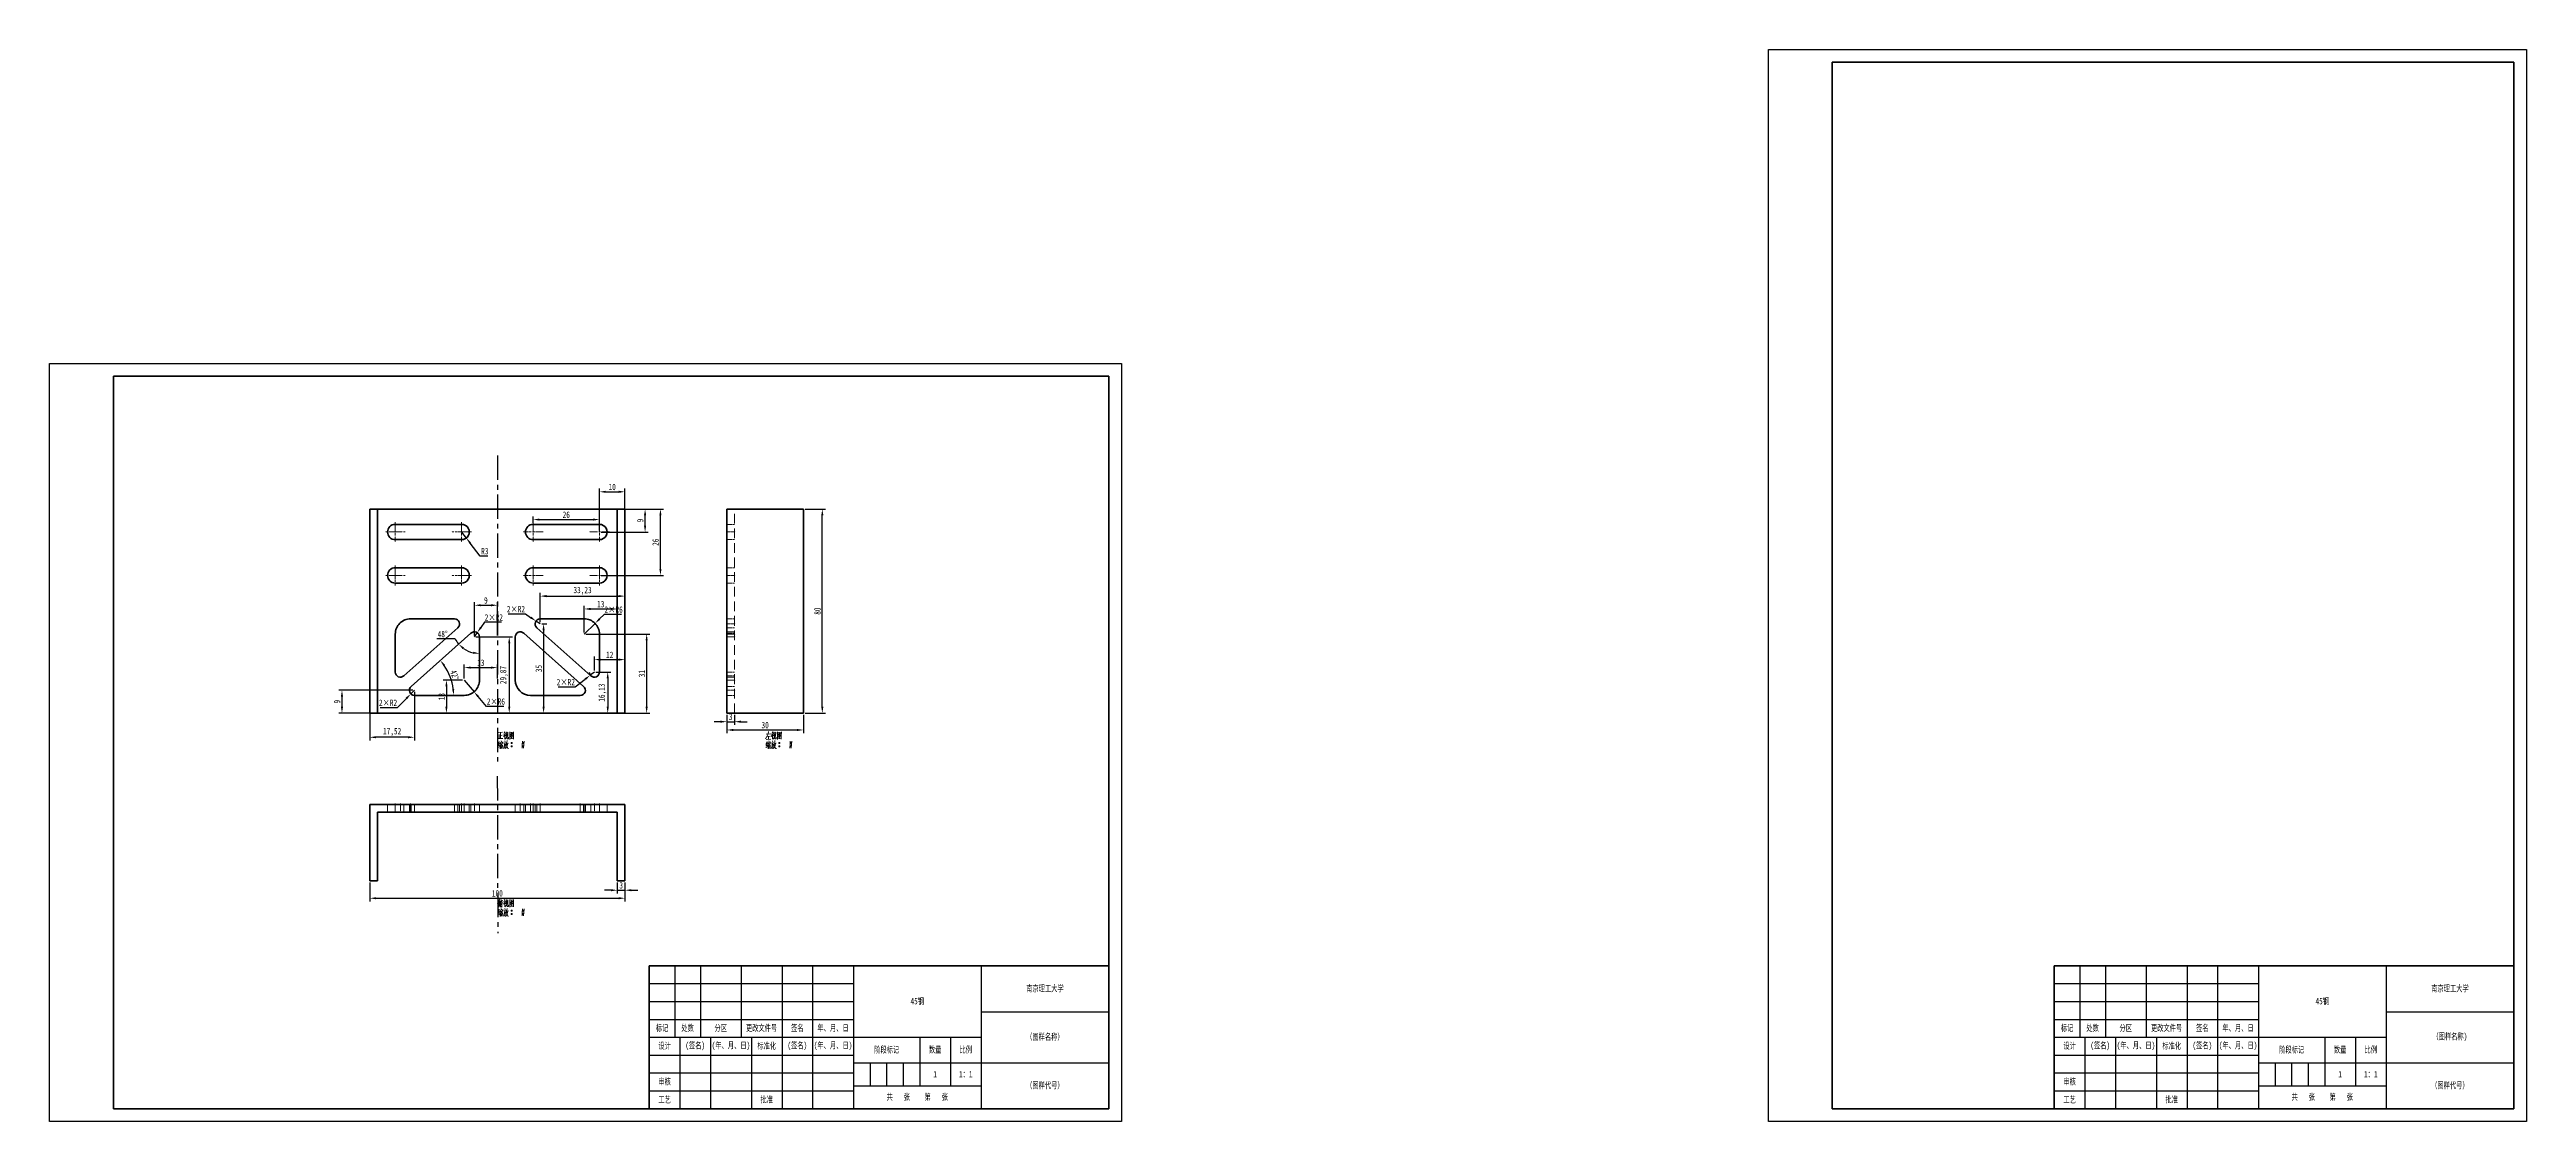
# Model space of a CAD drawing. Header units: millimetres. Extents: x 1050 to 2021, y 766 to 1186.
import ezdxf

# ---------------------------------------------------------------- set-up
doc = ezdxf.new("R2010")
doc.units = ezdxf.units.MM
doc.header["$LTSCALE"] = 0.3
for name, pattern in [('CENTER', [50.8, 31.75, -6.35, 6.35, -6.35]), ('DASHDOT', [18.5, 12, -3, 0.5, -3]), ('DASHED', [19.05, 12.7, -6.35])]:
    doc.linetypes.add(name, pattern=pattern)
for name, color, linetype, lineweight in [('尺寸线', 3, 'Continuous', 25), ('粗实线', 7, 'Continuous', 50), ('细实线', 7, 'Continuous', 25), ('细文本', 7, 'Continuous', 25), ('细点画线', 1, 'CENTER', 25), ('虚线', 2, 'DASHED', 25)]:
    doc.layers.add(name, color=color, linetype=linetype, lineweight=lineweight)
doc.styles.add('NUT Standard', font='simfang.ttf', dxfattribs={"width": 0.7, "height": 2.5})
doc.dimstyles.new('NUT Standard', dxfattribs={"dimtxt": 2.5, "dimasz": 2.5, "dimexe": 1.25, "dimexo": 0.625, "dimtad": 1, "dimtoh": 1, "dimtxsty": 'NUT Standard', "dimcen": 2.5, "dimadec": 0, "dimazin": 0, "dimtfac": 1, "dimtmove": 0, "dimatfit": 3, "dimfxl": 1, "dimarcsym": 0})

msp = doc.modelspace()

# ---------------------------------------------------------------- texts
at = {"layer": '粗实线', "char_height": 2.5, "attachment_point": 5, "style": 'NUT Standard'}
for s, insert in [('\\pxqc;{\\fFangSong|b0|i0|c134|p49;1}', (1397.042, 784.119)), ('\\pxqc;{\\fFangSong|b0|i0|c134|p49;1：1}', (1409.042, 784.119)), ('\\pxqc;{\\fFangSong|b0|i0|c134|p49;1}', (1947.555, 784.119)), ('\\pxqc;{\\fFangSong|b0|i0|c134|p49;1：1}', (1959.555, 784.119))]:
    msp.add_mtext_dynamic_manual_height_columns(s, width=12, gutter_width=12.5, heights=[0], dxfattribs=dict(at, insert=insert))
at = {"layer": '粗实线', "char_height": 2.5, "width": 12, "attachment_point": 5, "style": 'NUT Standard'}
for s, insert in [('工艺', (1841.555, 774.119)), ('批准', (1881.555, 774.119))]:
    msp.add_mtext(s, dxfattribs=dict(at, insert=insert))
at = {"layer": '细文本', "char_height": 2.5, "attachment_point": 5, "style": 'NUT Standard'}
for s, insert, width in [('{\\fFangSong|b0|i0|c134|p49;南京理工大学}', (1440.042, 817.619), 50), ('{\\fFangSong|b0|i0|c134|p49;南京理工大学}', (1990.555, 817.619), 50), ('45钢', (1390.042, 812.619), 50), ('45钢', (1940.555, 812.619), 50), ('标记', (1290.042, 802.119), 10), ('设计', (1291.042, 795.119), 12), ('处数', (1300.042, 802.119), 10), ('(签名)', (1303.042, 795.119), 12), ('(年、月、日)', (1317.042, 795.119), 16), ('分区', (1313.042, 802.119), 16), ('更改文件号', (1329.042, 802.119), 16), ('标准化', (1331.042, 795.119), 12), ('(签名)', (1343.042, 795.119), 12), ('签名', (1343.042, 802.119), 12), ('(年、月、日)', (1357.042, 795.119), 16), ('年、月、日', (1357.042, 802.119), 16), ('（图样名称）', (1440.042, 798.619), 50), ('标记', (1840.555, 802.119), 10), ('设计', (1841.555, 795.119), 12), ('处数', (1850.555, 802.119), 10), ('(签名)', (1853.555, 795.119), 12), ('(年、月、日)', (1867.555, 795.119), 16), ('分区', (1863.555, 802.119), 16), ('更改文件号', (1879.555, 802.119), 16), ('标准化', (1881.555, 795.119), 12), ('(签名)', (1893.555, 795.119), 12), ('签名', (1893.555, 802.119), 12), ('(年、月、日)', (1907.555, 795.119), 16), ('年、月、日', (1907.555, 802.119), 16), ('（图样名称)', (1990.555, 798.619), 50), ('阶段标记', (1378.042, 793.619), 26), ('数量', (1397.042, 793.619), 12), ('比例', (1409.042, 793.619), 12), ('阶段标记', (1928.555, 793.619), 26), ('数量', (1947.555, 793.619), 12), ('比例', (1959.555, 793.619), 12), ('审核', (1291.042, 781.119), 12), ('共   张    第   张', (1390.042, 775.119), 50), ('（图样代号）', (1440.042, 779.619), 50), ('审核', (1841.555, 781.119), 12), ('共   张    第   张', (1940.555, 775.119), 50), ('（图样代号）', (1990.555, 779.619), 50), ('工艺', (1291.042, 774.119), 12), ('批准', (1331.042, 774.119), 12)]:
    msp.add_mtext(s, dxfattribs=dict(at, insert=insert, width=width))

# ---------------------------------------------------------------- blocks, each defined once
blk = doc.blocks.new('*D5')
at = {"layer": 'Defpoints', "color": 0, "transparency": 16777216}
for p in [(1345.43, 1005.58), (1352.83, 1005.58), (1345.43, 925.58)]:
    blk.add_point(p, dxfattribs=at)
at = {"layer": '尺寸线', "color": 0, "lineweight": -2, "transparency": 16777216}
for p, q in [((1346.05, 1005.58), (1354.08, 1005.58)), ((1352.83, 928.08), (1352.83, 1003.08)), ((1346.05, 925.58), (1354.08, 925.58))]:
    blk.add_line(p, q, dxfattribs=at)
at = {"layer": '尺寸线', "color": 0, "transparency": 16777216}
for points in [[(1352.41, 1003.08), (1353.25, 1003.08), (1352.83, 1005.58)], [(1352.41, 928.08), (1353.25, 928.08), (1352.83, 925.58)]]:
    blk.add_solid(points, dxfattribs=at)
at = {"layer": '尺寸线', "color": 0, "transparency": 16777216, "insert": (1350.94, 965.58), "char_height": 2.5, "attachment_point": 5, "rotation": 90, "style": 'NUT Standard'}
blk.add_mtext('80', dxfattribs=at)
blk = doc.blocks.new('*D6')
at = {"layer": 'Defpoints', "color": 0, "transparency": 16777216}
for p in [(1315.43, 925.58), (1318.43, 925.58), (1318.43, 922.26)]:
    blk.add_point(p, dxfattribs=at)
at = {"layer": '尺寸线', "color": 0, "lineweight": -2, "transparency": 16777216}
for p, q in [((1312.93, 922.26), (1310.43, 922.26)), ((1315.43, 924.96), (1315.43, 921.01)), ((1315.43, 922.26), (1318.43, 922.26)), ((1318.43, 924.96), (1318.43, 921.01)), ((1320.93, 922.26), (1323.43, 922.26))]:
    blk.add_line(p, q, dxfattribs=at)
at = {"layer": '尺寸线', "color": 0, "transparency": 16777216}
for points in [[(1312.93, 922.67), (1312.93, 921.84), (1315.43, 922.26)], [(1320.93, 922.67), (1320.93, 921.84), (1318.43, 922.26)]]:
    blk.add_solid(points, dxfattribs=at)
at = {"layer": '尺寸线', "color": 0, "transparency": 16777216, "insert": (1316.93, 924.15), "char_height": 2.5, "attachment_point": 5, "style": 'NUT Standard'}
blk.add_mtext('3', dxfattribs=at)
blk = doc.blocks.new('*D7')
at = {"layer": 'Defpoints', "color": 0, "transparency": 16777216}
for p in [(1315.43, 925.58), (1345.43, 925.58), (1345.43, 919.01)]:
    blk.add_point(p, dxfattribs=at)
at = {"layer": '尺寸线', "color": 0, "lineweight": -2, "transparency": 16777216}
for p, q in [((1315.43, 924.96), (1315.43, 917.76)), ((1345.43, 924.96), (1345.43, 917.76)), ((1317.93, 919.01), (1342.93, 919.01))]:
    blk.add_line(p, q, dxfattribs=at)
at = {"layer": '尺寸线', "color": 0, "transparency": 16777216}
for points in [[(1317.93, 919.42), (1317.93, 918.59), (1315.43, 919.01)], [(1342.93, 919.42), (1342.93, 918.59), (1345.43, 919.01)]]:
    blk.add_solid(points, dxfattribs=at)
at = {"layer": '尺寸线', "color": 0, "transparency": 16777216, "insert": (1330.43, 920.9), "char_height": 2.5, "attachment_point": 5, "style": 'NUT Standard'}
blk.add_mtext('30', dxfattribs=at)
blk = doc.blocks.new('*D8')
at = {"layer": 'Defpoints', "color": 0, "transparency": 16777216}
for p in [(1272.51, 859.87), (1275.51, 859.87), (1275.51, 856.22)]:
    blk.add_point(p, dxfattribs=at)
at = {"layer": '尺寸线', "color": 0, "lineweight": -2, "transparency": 16777216}
for p, q in [((1270.01, 856.22), (1267.51, 856.22)), ((1272.51, 859.24), (1272.51, 854.97)), ((1272.51, 856.22), (1275.51, 856.22)), ((1275.51, 859.24), (1275.51, 854.97)), ((1278.01, 856.22), (1280.51, 856.22))]:
    blk.add_line(p, q, dxfattribs=at)
at = {"layer": '尺寸线', "color": 0, "transparency": 16777216}
for points in [[(1270.01, 856.64), (1270.01, 855.8), (1272.51, 856.22)], [(1278.01, 856.64), (1278.01, 855.8), (1275.51, 856.22)]]:
    blk.add_solid(points, dxfattribs=at)
at = {"layer": '尺寸线', "color": 0, "transparency": 16777216, "insert": (1274.01, 858.11), "char_height": 2.5, "attachment_point": 5, "style": 'NUT Standard'}
blk.add_mtext('3', dxfattribs=at)
blk = doc.blocks.new('*D9')
at = {"layer": 'Defpoints', "color": 0, "transparency": 16777216}
for p in [(1175.51, 859.87), (1275.51, 859.87), (1275.51, 853.08)]:
    blk.add_point(p, dxfattribs=at)
at = {"layer": '尺寸线', "color": 0, "lineweight": -2, "transparency": 16777216}
for p, q in [((1175.51, 859.24), (1175.51, 851.83)), ((1275.51, 859.24), (1275.51, 851.83)), ((1178.01, 853.08), (1273.01, 853.08))]:
    blk.add_line(p, q, dxfattribs=at)
at = {"layer": '尺寸线', "color": 0, "transparency": 16777216}
for points in [[(1178.01, 853.5), (1178.01, 852.66), (1175.51, 853.08)], [(1273.01, 853.5), (1273.01, 852.66), (1275.51, 853.08)]]:
    blk.add_solid(points, dxfattribs=at)
at = {"layer": '尺寸线', "color": 0, "transparency": 16777216, "insert": (1225.51, 854.97), "char_height": 2.5, "attachment_point": 5, "style": 'NUT Standard'}
blk.add_mtext('100', dxfattribs=at)
blk = doc.blocks.new('*D10')
at = {"layer": 'Defpoints', "color": 0, "transparency": 16777216}
for p in [(1175.51, 934.58), (1193.03, 934.58), (1175.51, 916.15)]:
    blk.add_point(p, dxfattribs=at)
at = {"layer": '尺寸线', "color": 0, "lineweight": -2, "transparency": 16777216}
for p, q in [((1175.51, 933.96), (1175.51, 914.9)), ((1193.03, 933.96), (1193.03, 914.9)), ((1190.53, 916.15), (1178.01, 916.15))]:
    blk.add_line(p, q, dxfattribs=at)
at = {"layer": '尺寸线', "color": 0, "transparency": 16777216}
for points in [[(1178.01, 916.57), (1178.01, 915.74), (1175.51, 916.15)], [(1190.53, 916.57), (1190.53, 915.74), (1193.03, 916.15)]]:
    blk.add_solid(points, dxfattribs=at)
at = {"layer": '尺寸线', "color": 0, "transparency": 16777216, "insert": (1184.27, 918.22), "char_height": 2.5, "attachment_point": 5, "style": 'NUT Standard'}
blk.add_mtext('17,52', dxfattribs=at)
blk = doc.blocks.new('*D11')
at = {"layer": 'Defpoints', "color": 0, "transparency": 16777216}
for p in [(1193.03, 934.58), (1164.63, 925.58), (1193.03, 925.58)]:
    blk.add_point(p, dxfattribs=at)
at = {"layer": '尺寸线', "color": 0, "lineweight": -2, "transparency": 16777216}
for p, q in [((1192.4, 934.58), (1163.38, 934.58)), ((1164.63, 932.08), (1164.63, 928.08)), ((1192.4, 925.58), (1163.38, 925.58))]:
    blk.add_line(p, q, dxfattribs=at)
at = {"layer": '尺寸线', "color": 0, "transparency": 16777216}
for points in [[(1164.21, 932.08), (1165.04, 932.08), (1164.63, 934.58)], [(1164.21, 928.08), (1165.04, 928.08), (1164.63, 925.58)]]:
    blk.add_solid(points, dxfattribs=at)
at = {"layer": '尺寸线', "color": 0, "transparency": 16777216, "insert": (1162.74, 930.08), "char_height": 2.5, "attachment_point": 5, "rotation": 90, "style": 'NUT Standard'}
blk.add_mtext('9', dxfattribs=at)
blk = doc.blocks.new('*D12')
at = {"layer": 'Defpoints', "color": 0, "transparency": 16777216}
for p in [(1191.62, 933.16), (1193.03, 934.58)]:
    blk.add_point(p, dxfattribs=at)
at = {"layer": '尺寸线', "color": 0, "lineweight": -2, "transparency": 16777216}
for p, q in [((1193.03, 934.58), (1191.62, 933.16)), ((1179.62, 927.82), (1186.36, 927.82)), ((1186.36, 927.82), (1189.87, 931.38))]:
    blk.add_line(p, q, dxfattribs=at)
at = {"layer": '尺寸线', "color": 0, "transparency": 16777216}
blk.add_solid([(1189.57, 931.67), (1190.17, 931.09), (1191.62, 933.16)], dxfattribs=at)
at = {"layer": '尺寸线', "color": 0, "transparency": 16777216, "insert": (1182.68, 929.69), "char_height": 2.5, "attachment_point": 5, "style": 'NUT Standard'}
blk.add_mtext('2×R2', dxfattribs=at)
blk = doc.blocks.new('*D14')
at = {"layer": 'Defpoints', "color": 0, "transparency": 16777216}
for p in [(1212.51, 938.58), (1216.37, 933.99)]:
    blk.add_point(p, dxfattribs=at)
at = {"layer": '尺寸线', "color": 0, "lineweight": -2, "transparency": 16777216}
for p, q in [((1212.51, 938.58), (1216.37, 933.99)), ((1221.23, 928.24), (1217.99, 932.08)), ((1227.99, 928.24), (1221.23, 928.24))]:
    blk.add_line(p, q, dxfattribs=at)
at = {"layer": '尺寸线', "color": 0, "transparency": 16777216}
blk.add_solid([(1218.3, 932.35), (1217.67, 931.82), (1216.37, 933.99)], dxfattribs=at)
at = {"layer": '尺寸线', "color": 0, "transparency": 16777216, "insert": (1224.92, 930.13), "char_height": 2.5, "attachment_point": 5, "style": 'NUT Standard'}
blk.add_mtext('2×R6', dxfattribs=at)
blk = doc.blocks.new('*D16')
at = {"layer": 'Defpoints', "color": 0, "transparency": 16777216}
for p in [(1216.51, 955.45), (1217.63, 957.1)]:
    blk.add_point(p, dxfattribs=at)
at = {"layer": '尺寸线', "color": 0, "lineweight": -2, "transparency": 16777216}
for p, q in [((1220.45, 961.24), (1219.04, 959.17)), ((1227.18, 961.24), (1220.45, 961.24)), ((1216.51, 955.45), (1217.63, 957.1))]:
    blk.add_line(p, q, dxfattribs=at)
at = {"layer": '尺寸线', "color": 0, "transparency": 16777216}
blk.add_solid([(1218.69, 959.4), (1219.38, 958.93), (1217.63, 957.1)], dxfattribs=at)
at = {"layer": '尺寸线', "color": 0, "transparency": 16777216, "insert": (1224.13, 963.11), "char_height": 2.5, "attachment_point": 5, "style": 'NUT Standard'}
blk.add_mtext('2×R2', dxfattribs=at)
blk = doc.blocks.new('*D21')
at = {"layer": 'Defpoints', "color": 0, "transparency": 16777216}
for p in [(1265.51, 1001.45), (1239.51, 999.58), (1265.51, 999.58)]:
    blk.add_point(p, dxfattribs=at)
at = {"layer": '尺寸线', "color": 0, "lineweight": -2, "transparency": 16777216}
for p, q in [((1239.51, 1000.21), (1239.51, 1002.7)), ((1242.01, 1001.45), (1263.01, 1001.45)), ((1265.51, 1000.21), (1265.51, 1002.7))]:
    blk.add_line(p, q, dxfattribs=at)
at = {"layer": '尺寸线', "color": 0, "transparency": 16777216}
for points in [[(1242.01, 1001.87), (1242.01, 1001.04), (1239.51, 1001.45)], [(1263.01, 1001.87), (1263.01, 1001.04), (1265.51, 1001.45)]]:
    blk.add_solid(points, dxfattribs=at)
at = {"layer": '尺寸线', "color": 0, "transparency": 16777216, "insert": (1252.51, 1003.34), "char_height": 2.5, "attachment_point": 5, "style": 'NUT Standard'}
blk.add_mtext('26', dxfattribs=at)
blk = doc.blocks.new('*D22')
at = {"layer": 'Defpoints', "color": 0, "transparency": 16777216}
for p in [(1211.51, 996.58), (1213.34, 994.21)]:
    blk.add_point(p, dxfattribs=at)
at = {"layer": '尺寸线', "color": 0, "lineweight": -2, "transparency": 16777216}
for p, q in [((1211.51, 996.58), (1213.34, 994.21)), ((1218.82, 987.15), (1214.88, 992.24)), ((1221.76, 987.15), (1218.82, 987.15))]:
    blk.add_line(p, q, dxfattribs=at)
at = {"layer": '尺寸线', "color": 0, "transparency": 16777216}
blk.add_solid([(1215.21, 992.49), (1214.55, 991.98), (1213.34, 994.21)], dxfattribs=at)
at = {"layer": '尺寸线', "color": 0, "transparency": 16777216, "insert": (1220.6, 989.04), "char_height": 2.5, "attachment_point": 5, "style": 'NUT Standard'}
blk.add_mtext('R3', dxfattribs=at)
blk = doc.blocks.new('*D23')
at = {"layer": 'Defpoints', "color": 0, "transparency": 16777216}
for p in [(1265.51, 1005.58), (1283.39, 1005.58), (1265.51, 996.58)]:
    blk.add_point(p, dxfattribs=at)
at = {"layer": '尺寸线', "color": 0, "lineweight": -2, "transparency": 16777216}
for p, q in [((1266.13, 1005.58), (1284.64, 1005.58)), ((1283.39, 999.08), (1283.39, 1003.08)), ((1266.13, 996.58), (1284.64, 996.58))]:
    blk.add_line(p, q, dxfattribs=at)
at = {"layer": '尺寸线', "color": 0, "transparency": 16777216}
for points in [[(1282.97, 1003.08), (1283.81, 1003.08), (1283.39, 1005.58)], [(1282.97, 999.08), (1283.81, 999.08), (1283.39, 996.58)]]:
    blk.add_solid(points, dxfattribs=at)
at = {"layer": '尺寸线', "color": 0, "transparency": 16777216, "insert": (1281.5, 1001.08), "char_height": 2.5, "attachment_point": 5, "rotation": 90, "style": 'NUT Standard'}
blk.add_mtext('9', dxfattribs=at)
blk = doc.blocks.new('*D24')
at = {"layer": 'Defpoints', "color": 0, "transparency": 16777216}
for p in [(1275.51, 1012.33), (1265.51, 996.58), (1275.51, 996.58)]:
    blk.add_point(p, dxfattribs=at)
at = {"layer": '尺寸线', "color": 0, "lineweight": -2, "transparency": 16777216}
for p, q in [((1265.51, 997.21), (1265.51, 1013.58)), ((1268.01, 1012.33), (1273.01, 1012.33)), ((1275.51, 997.21), (1275.51, 1013.58))]:
    blk.add_line(p, q, dxfattribs=at)
at = {"layer": '尺寸线', "color": 0, "transparency": 16777216}
for points in [[(1268.01, 1012.75), (1268.01, 1011.91), (1265.51, 1012.33)], [(1273.01, 1012.75), (1273.01, 1011.91), (1275.51, 1012.33)]]:
    blk.add_solid(points, dxfattribs=at)
at = {"layer": '尺寸线', "color": 0, "transparency": 16777216, "insert": (1270.51, 1014.22), "char_height": 2.5, "attachment_point": 5, "style": 'NUT Standard'}
blk.add_mtext('10', dxfattribs=at)
blk = doc.blocks.new('*D25')
at = {"layer": 'Defpoints', "color": 0, "transparency": 16777216}
for p in [(1265.51, 1005.58), (1289.41, 1005.58), (1265.51, 979.58)]:
    blk.add_point(p, dxfattribs=at)
at = {"layer": '尺寸线', "color": 0, "lineweight": -2, "transparency": 16777216}
for p, q in [((1266.13, 1005.58), (1290.66, 1005.58)), ((1289.41, 982.08), (1289.41, 1003.08)), ((1266.13, 979.58), (1290.66, 979.58))]:
    blk.add_line(p, q, dxfattribs=at)
at = {"layer": '尺寸线', "color": 0, "transparency": 16777216}
for points in [[(1288.99, 1003.08), (1289.82, 1003.08), (1289.41, 1005.58)], [(1288.99, 982.08), (1289.82, 982.08), (1289.41, 979.58)]]:
    blk.add_solid(points, dxfattribs=at)
at = {"layer": '尺寸线', "color": 0, "transparency": 16777216, "insert": (1287.52, 992.58), "char_height": 2.5, "attachment_point": 5, "rotation": 90, "style": 'NUT Standard'}
blk.add_mtext('26', dxfattribs=at)
blk = doc.blocks.new('*D27')
at = {"layer": 'Defpoints', "color": 0, "transparency": 16777216}
for p in [(1215.18, 956.94), (1191.7, 936.08), (1193.03, 932.58), (1207.76, 937.52), (1212.51, 932.58)]:
    blk.add_point(p, dxfattribs=at)
at = {"layer": '尺寸线', "color": 0, "lineweight": -2, "transparency": 16777216}
blk.add_arc((1187.77, 932.58), 20.59, 6.96063, 34.67298, dxfattribs=at)
at = {"layer": '尺寸线', "color": 0, "transparency": 16777216}
for points in [[(1204.38, 944.04), (1205.03, 944.55), (1203.16, 946.26)], [(1208.62, 935.1), (1207.79, 935.05), (1208.36, 932.58)]]:
    blk.add_solid(points, dxfattribs=at)
at = {"layer": '尺寸线', "color": 0, "transparency": 16777216, "insert": (1208.77, 940.57), "char_height": 2.5, "attachment_point": 5, "rotation": 290.8168, "style": 'NUT Standard'}
blk.add_mtext('42°', dxfattribs=at)
blk = doc.blocks.new('*D28')
at = {"layer": 'Defpoints', "color": 0, "transparency": 16777216}
for p in [(1212.51, 938.58), (1205.55, 925.58), (1212.51, 925.58)]:
    blk.add_point(p, dxfattribs=at)
at = {"layer": '尺寸线', "color": 0, "lineweight": -2, "transparency": 16777216}
for p, q in [((1211.88, 938.58), (1204.3, 938.58)), ((1205.55, 936.08), (1205.55, 928.08)), ((1211.88, 925.58), (1204.3, 925.58))]:
    blk.add_line(p, q, dxfattribs=at)
at = {"layer": '尺寸线', "color": 0, "transparency": 16777216}
for points in [[(1205.14, 936.08), (1205.97, 936.08), (1205.55, 938.58)], [(1205.14, 928.08), (1205.97, 928.08), (1205.55, 925.58)]]:
    blk.add_solid(points, dxfattribs=at)
at = {"layer": '尺寸线', "color": 0, "transparency": 16777216, "insert": (1203.66, 932.08), "char_height": 2.5, "attachment_point": 5, "rotation": 90, "style": 'NUT Standard'}
blk.add_mtext('13', dxfattribs=at)
blk = doc.blocks.new('*D29')
at = {"layer": 'Defpoints', "color": 0, "transparency": 16777216}
for p in [(1225.51, 943.45), (1212.51, 938.58), (1225.51, 938.58)]:
    blk.add_point(p, dxfattribs=at)
at = {"layer": '尺寸线', "color": 0, "lineweight": -2, "transparency": 16777216}
for p, q in [((1212.51, 939.21), (1212.51, 944.7)), ((1215.01, 943.45), (1223.01, 943.45)), ((1225.51, 939.21), (1225.51, 944.7))]:
    blk.add_line(p, q, dxfattribs=at)
at = {"layer": '尺寸线', "color": 0, "transparency": 16777216}
for points in [[(1215.01, 943.86), (1215.01, 943.03), (1212.51, 943.45)], [(1223.01, 943.86), (1223.01, 943.03), (1225.51, 943.45)]]:
    blk.add_solid(points, dxfattribs=at)
at = {"layer": '尺寸线', "color": 0, "transparency": 16777216, "insert": (1219.01, 945.34), "char_height": 2.5, "attachment_point": 5, "style": 'NUT Standard'}
blk.add_mtext('13', dxfattribs=at)
blk = doc.blocks.new('*D30')
at = {"layer": 'Defpoints', "color": 0, "transparency": 16777216}
for p in [(1225.51, 967.88), (1216.51, 955.45), (1225.51, 955.45)]:
    blk.add_point(p, dxfattribs=at)
at = {"layer": '尺寸线', "color": 0, "lineweight": -2, "transparency": 16777216}
for p, q in [((1216.51, 956.07), (1216.51, 969.13)), ((1219.01, 967.88), (1223.01, 967.88)), ((1225.51, 956.07), (1225.51, 969.13))]:
    blk.add_line(p, q, dxfattribs=at)
at = {"layer": '尺寸线', "color": 0, "transparency": 16777216}
for points in [[(1219.01, 968.3), (1219.01, 967.46), (1216.51, 967.88)], [(1223.01, 968.3), (1223.01, 967.46), (1225.51, 967.88)]]:
    blk.add_solid(points, dxfattribs=at)
at = {"layer": '尺寸线', "color": 0, "transparency": 16777216, "insert": (1221.01, 969.77), "char_height": 2.5, "attachment_point": 5, "style": 'NUT Standard'}
blk.add_mtext('9', dxfattribs=at)
blk = doc.blocks.new('*D31')
at = {"layer": 'Defpoints', "color": 0, "transparency": 16777216}
for p in [(1216.51, 955.45), (1216.51, 925.58), (1230.17, 925.58)]:
    blk.add_point(p, dxfattribs=at)
at = {"layer": '尺寸线', "color": 0, "lineweight": -2, "transparency": 16777216}
for p, q in [((1217.13, 955.45), (1231.42, 955.45)), ((1230.17, 952.95), (1230.17, 928.08)), ((1217.13, 925.58), (1231.42, 925.58))]:
    blk.add_line(p, q, dxfattribs=at)
at = {"layer": '尺寸线', "color": 0, "transparency": 16777216}
for points in [[(1229.75, 952.95), (1230.59, 952.95), (1230.17, 955.45)], [(1229.75, 928.08), (1230.59, 928.08), (1230.17, 925.58)]]:
    blk.add_solid(points, dxfattribs=at)
at = {"layer": '尺寸线', "color": 0, "transparency": 16777216, "insert": (1228.1, 940.52), "char_height": 2.5, "attachment_point": 5, "rotation": 90, "style": 'NUT Standard'}
blk.add_mtext('29,87', dxfattribs=at)
blk = doc.blocks.new('*D32')
at = {"layer": 'Defpoints', "color": 0, "transparency": 16777216}
for p in [(1215.18, 956.94), (1218.51, 955.45), (1215.47, 949.4), (1191.7, 936.08), (1218.51, 938.58)]:
    blk.add_point(p, dxfattribs=at)
at = {"layer": '尺寸线', "color": 0, "lineweight": -2, "transparency": 16777216}
blk.add_line((1208.9, 954.69), (1201.75, 954.69), dxfattribs=at)
for start, end in [(208.50314, 221.63361), (234.76408, 256.86953)]:
    blk.add_arc((1218.51, 959.9), 10.93, start, end, dxfattribs=at)
at = {"layer": '尺寸线', "color": 0, "transparency": 16777216}
for points in [[(1211.92, 950.66), (1212.48, 951.28), (1210.33, 952.64)], [(1216.07, 949.67), (1215.97, 948.84), (1218.51, 948.97)]]:
    blk.add_solid(points, dxfattribs=at)
at = {"layer": '尺寸线', "color": 0, "transparency": 16777216, "insert": (1204.07, 956.58), "char_height": 2.5, "attachment_point": 5, "style": 'NUT Standard'}
blk.add_mtext('48°', dxfattribs=at)
blk = doc.blocks.new('*D33')
at = {"layer": 'Defpoints', "color": 0, "transparency": 16777216}
for p in [(1272.51, 966.42), (1259.51, 956.58), (1272.51, 956.58)]:
    blk.add_point(p, dxfattribs=at)
at = {"layer": '尺寸线', "color": 0, "lineweight": -2, "transparency": 16777216}
for p, q in [((1259.51, 957.21), (1259.51, 967.67)), ((1262.01, 966.42), (1270.01, 966.42)), ((1272.51, 957.21), (1272.51, 967.67))]:
    blk.add_line(p, q, dxfattribs=at)
at = {"layer": '尺寸线', "color": 0, "transparency": 16777216}
for points in [[(1262.01, 966.84), (1262.01, 966), (1259.51, 966.42)], [(1270.01, 966.84), (1270.01, 966), (1272.51, 966.42)]]:
    blk.add_solid(points, dxfattribs=at)
at = {"layer": '尺寸线', "color": 0, "transparency": 16777216, "insert": (1266.01, 968.31), "char_height": 2.5, "attachment_point": 5, "style": 'NUT Standard'}
blk.add_mtext('13', dxfattribs=at)
blk = doc.blocks.new('*D35')
at = {"layer": 'Defpoints', "color": 0, "transparency": 16777216}
for p in [(1263.51, 941.71), (1275.51, 946.58), (1275.51, 941.71)]:
    blk.add_point(p, dxfattribs=at)
at = {"layer": '尺寸线', "color": 0, "lineweight": -2, "transparency": 16777216}
for p, q in [((1263.51, 942.34), (1263.51, 947.83)), ((1266.01, 946.58), (1273.01, 946.58)), ((1275.51, 942.34), (1275.51, 947.83))]:
    blk.add_line(p, q, dxfattribs=at)
at = {"layer": '尺寸线', "color": 0, "transparency": 16777216}
for points in [[(1266.01, 947), (1266.01, 946.16), (1263.51, 946.58)], [(1273.01, 947), (1273.01, 946.16), (1275.51, 946.58)]]:
    blk.add_solid(points, dxfattribs=at)
at = {"layer": '尺寸线', "color": 0, "transparency": 16777216, "insert": (1269.51, 948.46), "char_height": 2.5, "attachment_point": 5, "style": 'NUT Standard'}
blk.add_mtext('12', dxfattribs=at)
blk = doc.blocks.new('*D36')
at = {"layer": 'Defpoints', "color": 0, "transparency": 16777216}
for p in [(1263.51, 941.71), (1263.51, 925.58), (1268.75, 925.58)]:
    blk.add_point(p, dxfattribs=at)
at = {"layer": '尺寸线', "color": 0, "lineweight": -2, "transparency": 16777216}
for p, q in [((1264.13, 941.71), (1270, 941.71)), ((1268.75, 939.21), (1268.75, 928.08)), ((1264.13, 925.58), (1270, 925.58))]:
    blk.add_line(p, q, dxfattribs=at)
at = {"layer": '尺寸线', "color": 0, "transparency": 16777216}
for points in [[(1268.34, 939.21), (1269.17, 939.21), (1268.75, 941.71)], [(1268.34, 928.08), (1269.17, 928.08), (1268.75, 925.58)]]:
    blk.add_solid(points, dxfattribs=at)
at = {"layer": '尺寸线', "color": 0, "transparency": 16777216, "insert": (1266.68, 933.65), "char_height": 2.5, "attachment_point": 5, "rotation": 90, "style": 'NUT Standard'}
blk.add_mtext('16,13', dxfattribs=at)
blk = doc.blocks.new('*D37')
at = {"layer": 'Defpoints', "color": 0, "transparency": 16777216}
for p in [(1259.51, 956.58), (1259.51, 925.58), (1284.01, 925.58)]:
    blk.add_point(p, dxfattribs=at)
at = {"layer": '尺寸线', "color": 0, "lineweight": -2, "transparency": 16777216}
for p, q in [((1260.13, 956.58), (1285.26, 956.58)), ((1284.01, 954.08), (1284.01, 928.08)), ((1260.13, 925.58), (1285.26, 925.58))]:
    blk.add_line(p, q, dxfattribs=at)
at = {"layer": '尺寸线', "color": 0, "transparency": 16777216}
for points in [[(1283.59, 954.08), (1284.42, 954.08), (1284.01, 956.58)], [(1283.59, 928.08), (1284.42, 928.08), (1284.01, 925.58)]]:
    blk.add_solid(points, dxfattribs=at)
at = {"layer": '尺寸线', "color": 0, "transparency": 16777216, "insert": (1282.12, 941.08), "char_height": 2.5, "attachment_point": 5, "rotation": 90, "style": 'NUT Standard'}
blk.add_mtext('31', dxfattribs=at)
blk = doc.blocks.new('*D38')
at = {"layer": 'Defpoints', "color": 0, "transparency": 16777216}
for p in [(1242.28, 960.58), (1242.28, 925.58), (1243.62, 925.58)]:
    blk.add_point(p, dxfattribs=at)
at = {"layer": '尺寸线', "color": 0, "lineweight": -2, "transparency": 16777216}
for p, q in [((1242.9, 960.58), (1244.87, 960.58)), ((1243.62, 958.08), (1243.62, 928.08)), ((1242.9, 925.58), (1244.87, 925.58))]:
    blk.add_line(p, q, dxfattribs=at)
at = {"layer": '尺寸线', "color": 0, "transparency": 16777216}
for points in [[(1243.21, 958.08), (1244.04, 958.08), (1243.62, 960.58)], [(1243.21, 928.08), (1244.04, 928.08), (1243.62, 925.58)]]:
    blk.add_solid(points, dxfattribs=at)
at = {"layer": '尺寸线', "color": 0, "transparency": 16777216, "insert": (1241.73, 943.08), "char_height": 2.5, "attachment_point": 5, "rotation": 90, "style": 'NUT Standard'}
blk.add_mtext('35', dxfattribs=at)
blk = doc.blocks.new('*D39')
at = {"layer": 'Defpoints', "color": 0, "transparency": 16777216}
for p in [(1275.51, 971.46), (1242.28, 960.58), (1275.51, 960.58)]:
    blk.add_point(p, dxfattribs=at)
at = {"layer": '尺寸线', "color": 0, "lineweight": -2, "transparency": 16777216}
for p, q in [((1242.28, 961.21), (1242.28, 972.71)), ((1244.78, 971.46), (1273.01, 971.46)), ((1275.51, 961.21), (1275.51, 972.71))]:
    blk.add_line(p, q, dxfattribs=at)
at = {"layer": '尺寸线', "color": 0, "transparency": 16777216}
for points in [[(1244.78, 971.88), (1244.78, 971.04), (1242.28, 971.46)], [(1273.01, 971.88), (1273.01, 971.04), (1275.51, 971.46)]]:
    blk.add_solid(points, dxfattribs=at)
at = {"layer": '尺寸线', "color": 0, "transparency": 16777216, "insert": (1258.89, 973.53), "char_height": 2.5, "attachment_point": 5, "style": 'NUT Standard'}
blk.add_mtext('33,23', dxfattribs=at)
blk = doc.blocks.new('*D40')
at = {"layer": 'Defpoints', "color": 0, "transparency": 16777216}
for p in [(1240.62, 961.7), (1242.28, 960.58)]:
    blk.add_point(p, dxfattribs=at)
at = {"layer": '尺寸线', "color": 0, "lineweight": -2, "transparency": 16777216}
for p, q in [((1229.74, 964.49), (1236.47, 964.49)), ((1236.47, 964.49), (1238.55, 963.1)), ((1242.28, 960.58), (1240.62, 961.7))]:
    blk.add_line(p, q, dxfattribs=at)
at = {"layer": '尺寸线', "color": 0, "transparency": 16777216}
blk.add_solid([(1238.78, 963.44), (1238.31, 962.75), (1240.62, 961.7)], dxfattribs=at)
at = {"layer": '尺寸线', "color": 0, "transparency": 16777216, "insert": (1232.79, 966.37), "char_height": 2.5, "attachment_point": 5, "style": 'NUT Standard'}
blk.add_mtext('2×R2', dxfattribs=at)
blk = doc.blocks.new('*D41')
at = {"layer": 'Defpoints', "color": 0, "transparency": 16777216}
for p in [(1259.51, 956.58), (1263.79, 960.78)]:
    blk.add_point(p, dxfattribs=at)
at = {"layer": '尺寸线', "color": 0, "lineweight": -2, "transparency": 16777216}
for p, q in [((1267.36, 964.28), (1265.58, 962.53)), ((1274.13, 964.28), (1267.36, 964.28)), ((1259.51, 956.58), (1263.79, 960.78))]:
    blk.add_line(p, q, dxfattribs=at)
at = {"layer": '尺寸线', "color": 0, "transparency": 16777216}
blk.add_solid([(1265.29, 962.83), (1265.87, 962.23), (1263.79, 960.78)], dxfattribs=at)
at = {"layer": '尺寸线', "color": 0, "transparency": 16777216, "insert": (1271.06, 966.17), "char_height": 2.5, "attachment_point": 5, "style": 'NUT Standard'}
blk.add_mtext('2×R6', dxfattribs=at)
blk = doc.blocks.new('*D42')
at = {"layer": 'Defpoints', "color": 0, "transparency": 16777216}
for p in [(1263.51, 941.71), (1261.93, 940.49)]:
    blk.add_point(p, dxfattribs=at)
at = {"layer": '尺寸线', "color": 0, "lineweight": -2, "transparency": 16777216}
for p, q in [((1263.51, 941.71), (1261.93, 940.49)), ((1249.27, 935.89), (1256, 935.89)), ((1256, 935.89), (1259.95, 938.95))]:
    blk.add_line(p, q, dxfattribs=at)
blk.add_arc((1263.51, 941.71), 2, 182.02503, 228.36646, dxfattribs=at)
at = {"layer": '尺寸线', "color": 0, "transparency": 16777216}
blk.add_solid([(1259.7, 939.28), (1260.21, 938.62), (1261.93, 940.49)], dxfattribs=at)
at = {"layer": '尺寸线', "color": 0, "transparency": 16777216, "insert": (1252.32, 937.76), "char_height": 2.5, "attachment_point": 5, "style": 'NUT Standard'}
blk.add_mtext('2×R2', dxfattribs=at)

# ---------------------------------------------------------------- dimensions: what is measured, and where the dimension line sits
at = {"layer": '尺寸线'}
for base, p1, p2, picture, middle in [((1275.506, 1012.33), (1265.506, 996.582), (1275.506, 996.582), '*D24', (1270.506, 1014.219)), ((1265.506, 1001.452), (1239.506, 999.582), (1265.506, 999.582), '*D21', (1252.506, 1003.341)), ((1175.506, 916.153), (1193.029, 934.582), (1175.506, 934.582), '*D10', (1184.268, 918.221)), ((1318.429, 922.258), (1315.429, 925.582), (1318.429, 925.582), '*D6', (1316.929, 924.147)), ((1345.429, 919.006), (1315.429, 925.582), (1345.429, 925.582), '*D7', (1330.429, 920.895)), ((1275.506, 853.082), (1175.506, 859.869), (1275.506, 859.869), '*D9', (1225.506, 854.971)), ((1275.506, 856.219), (1272.506, 859.869), (1275.506, 859.869), '*D8', (1274.006, 858.108))]:
    dim = msp.add_linear_dim(base=base, p1=p1, p2=p2, dimstyle='NUT Standard', dxfattribs=at)
    dim.commit()
    dim.dimension.update_dxf_attribs({"geometry": picture, "text_midpoint": middle})
dim = msp.add_linear_dim(base=(1283.391, 1005.582), p1=(1265.506, 996.582), p2=(1265.506, 1005.582), angle=90, dimstyle='NUT Standard', dxfattribs=at)
dim.commit()
dim.dimension.update_dxf_attribs({"geometry": '*D23', "text_midpoint": (1283.391, 1001.082), "dimtype": 160})
for base, p1, p2, picture, middle in [((1289.408, 1005.582), (1265.506, 979.582), (1265.506, 1005.582), '*D25', (1287.518, 992.582)), ((1352.83, 1005.582), (1345.429, 925.582), (1345.429, 1005.582), '*D5', (1350.94, 965.582)), ((1164.627, 925.582), (1193.029, 934.582), (1193.029, 925.582), '*D11', (1162.738, 930.082))]:
    dim = msp.add_linear_dim(base=base, p1=p1, p2=p2, angle=90, dimstyle='NUT Standard', dxfattribs=at)
    dim.commit()
    dim.dimension.update_dxf_attribs({"geometry": picture, "text_midpoint": middle})
dim = msp.add_radius_dim(center=(1211.506, 996.582), mpoint=(1213.344, 994.211), dimstyle='NUT Standard', dxfattribs=at)
dim.commit()
dim.dimension.update_dxf_attribs({"geometry": '*D22', "text_midpoint": (1220.602, 987.153), "dimtype": 164})
for p1, p2, distance, picture, middle in [((1216.506, 955.449), (1225.506, 955.449), 12.43, '*D30', (1221.006, 969.768)), ((1242.279, 960.582), (1275.506, 960.582), 10.879, '*D39', (1258.892, 973.528)), ((1259.506, 956.582), (1272.506, 956.582), 9.839, '*D33', (1266.006, 968.31)), ((1216.506, 955.449), (1216.506, 925.582), 13.663, '*D31', (1228.101, 940.516)), ((1242.279, 960.582), (1242.279, 925.582), 1.345, '*D38', (1241.735, 943.082)), ((1259.506, 956.582), (1259.506, 925.582), 24.502, '*D37', (1282.119, 941.082)), ((1212.506, 938.582), (1225.506, 938.582), 4.865, '*D29', (1219.006, 945.336)), ((1263.506, 941.713), (1275.506, 941.713), 4.867, '*D35', (1269.506, 948.455)), ((1263.506, 941.713), (1263.506, 925.582), 5.247, '*D36', (1266.685, 933.647)), ((1212.506, 938.582), (1212.506, 925.582), -6.954, '*D28', (1203.663, 932.082))]:
    dim = msp.add_aligned_dim(p1=p1, p2=p2, distance=distance, dimstyle='NUT Standard', dxfattribs=at)
    dim.commit()
    dim.dimension.update_dxf_attribs({"geometry": picture, "text_midpoint": middle})
for center, mpoint, picture, middle in [((1216.506, 955.449), (1217.631, 957.103), '*D16', (1224.126, 963.11)), ((1242.279, 960.582), (1240.621, 961.7), '*D40', (1232.795, 966.369)), ((1259.506, 956.582), (1263.791, 960.781), '*D41', (1271.057, 966.17)), ((1263.506, 941.713), (1261.926, 940.487), '*D42', (1252.323, 937.761)), ((1193.029, 934.582), (1191.625, 933.158), '*D12', (1182.676, 929.695)), ((1212.506, 938.582), (1216.374, 933.995), '*D14', (1224.923, 930.129))]:
    dim = msp.add_radius_dim(center=center, mpoint=mpoint, text='2×<>', dimstyle='NUT Standard', dxfattribs=at)
    dim.commit()
    dim.dimension.update_dxf_attribs({"geometry": picture, "text_midpoint": middle})
for base, line1, picture, middle in [((1215.47, 949.4), ((1218.506, 955.449), (1218.506, 938.582)), '*D32', (1204.073, 956.575)), ((1207.759, 937.52), ((1212.506, 932.582), (1193.029, 932.582)), '*D27', (1208.769, 940.566))]:
    dim = msp.add_angular_dim_2l(base=base, line1=line1, line2=((1215.177, 956.944), (1191.701, 936.076)), dimstyle='NUT Standard', dxfattribs=at)
    dim.commit()
    dim.dimension.update_dxf_attribs({"geometry": picture, "text_midpoint": middle})

# ---------------------------------------------------------------- linework, layer by layer
for p, q in [((1723.555, 765.619), (1723.555, 1185.619)), ((1723.555, 1185.619), (2020.555, 1185.619)), ((2020.555, 1185.619), (2020.555, 765.619)), ((1050.042, 1062.619), (1470.042, 1062.619)), ((1050.042, 765.619), (1050.042, 1062.619)), ((1470.042, 1062.619), (1470.042, 765.619)), ((2015.555, 854.619), (2015.555, 770.619)), ((1470.042, 765.619), (1050.042, 765.619)), ((2020.555, 765.619), (1723.555, 765.619))]:
    msp.add_line(p, q)
at = {"color": 7, "linetype": 'DASHED', "lineweight": 13, "ltscale": 0.075}
for p, q in [((1318.429, 959.087), (1315.429, 959.087)), ((1315.429, 957.449), (1318.429, 957.449)), ((1318.429, 956.944), (1315.429, 956.944)), ((1318.429, 956.582), (1315.429, 956.582)), ((1318.429, 955.449), (1315.429, 955.449)), ((1318.429, 941.713), (1315.429, 941.713)), ((1318.429, 940.218), (1315.429, 940.218)), ((1315.429, 939.713), (1318.429, 939.713)), ((1318.429, 938.582), (1315.429, 938.582)), ((1318.429, 936.076), (1315.429, 936.076)), ((1185.506, 886.869), (1185.506, 889.869)), ((1185.506, 886.869), (1185.506, 889.869)), ((1211.506, 886.869), (1211.506, 889.869)), ((1211.506, 886.869), (1211.506, 889.869)), ((1211.506, 886.869), (1211.506, 889.869)), ((1214.506, 889.869), (1214.506, 886.869)), ((1236.506, 889.869), (1236.506, 886.869)), ((1239.506, 886.869), (1239.506, 889.869)), ((1239.506, 886.869), (1239.506, 889.869)), ((1239.506, 886.869), (1239.506, 889.869)), ((1265.506, 886.869), (1265.506, 889.869)), ((1265.506, 886.869), (1265.506, 889.869)), ((1265.506, 886.869), (1265.506, 889.869)), ((1265.506, 886.869), (1265.506, 889.869)), ((1268.506, 889.869), (1268.506, 886.869))]:
    msp.add_line(p, q, dxfattribs=at)
at = {"color": 7, "lineweight": 35}
for p, q in [((1175.506, 859.869), (1178.506, 859.869)), ((1272.506, 859.869), (1275.506, 859.869))]:
    msp.add_line(p, q, dxfattribs=at)
at = {"color": 7, "lineweight": 13}
for points in [[(1331.129, 916.412), (1330.569, 915.537)], [(1330.639, 912.107), (1331.339, 912.492)], [(1331.094, 913.542), (1330.674, 913.402)], [(1331.164, 914.557), (1330.709, 913.472)], [(1330.744, 912.772), (1331.269, 912.947)], [(1330.779, 917.392), (1332.599, 917.532)], [(1331.234, 913.787), (1330.779, 912.772)], [(1330.884, 915.292), (1332.599, 915.397)], [(1331.584, 917.462), (1331.129, 916.412)], [(1331.549, 913.262), (1331.234, 912.772)], [(1331.269, 916.482), (1332.354, 916.587)], [(1331.479, 914.242), (1331.374, 913.682)], [(1331.479, 914.102), (1332.529, 914.242)], [(1331.724, 913.822), (1331.549, 913.262)], [(1331.794, 918.407), (1331.584, 917.462)], [(1331.584, 913.332), (1331.584, 911.617)], [(1331.794, 916.517), (1331.759, 915.327)], [(1331.794, 913.542), (1332.494, 913.647)], [(1331.864, 914.732), (1332.039, 914.347)], [(1331.864, 913.122), (1331.899, 911.722)], [(1331.864, 913.017), (1332.389, 913.087)], [(1331.899, 912.457), (1332.284, 912.527)], [(1332.109, 913.577), (1332.039, 913.017)], [(1332.424, 913.192), (1332.354, 911.792)], [(1332.564, 914.347), (1332.424, 913.892)], [(1333.474, 917.637), (1333.299, 917.147), (1332.809, 916.412)], [(1333.334, 913.962), (1333.229, 913.052), (1333.124, 912.632), (1332.809, 911.757)], [(1332.844, 917.427), (1333.404, 917.497)], [(1332.844, 913.892), (1333.894, 914.032)], [(1333.124, 918.302), (1333.404, 917.882)], [(1333.649, 913.472), (1333.544, 912.632), (1333.404, 911.792), (1333.194, 912.072)], [(1333.264, 913.297), (1333.649, 913.367)], [(1333.299, 917.147), (1333.299, 915.362)], [(1333.299, 916.972), (1333.614, 916.657)], [(1333.334, 914.802), (1333.439, 914.242)], [(1333.404, 915.362), (1333.684, 915.642)], [(1333.684, 915.642), (1333.929, 915.992)], [(1334.034, 913.472), (1333.859, 912.912)], [(1333.894, 918.267), (1333.894, 916.587)], [(1334.559, 918.092), (1333.894, 918.022)], [(1334.104, 916.622), (1333.929, 915.992)], [(1333.964, 913.227), (1334.524, 911.792)], [(1334.174, 914.102), (1334.034, 913.472)], [(1334.314, 912.842), (1334.034, 912.212)], [(1334.209, 917.672), (1334.104, 916.622)], [(1334.104, 913.717), (1334.804, 913.857)], [(1334.244, 914.837), (1334.174, 914.102)], [(1334.244, 915.642), (1334.244, 916.727)], [(1334.384, 915.537), (1334.244, 915.642)], [(1334.524, 913.787), (1334.314, 912.842)], [(1334.804, 915.537), (1334.384, 915.537)], [(1334.489, 916.517), (1334.559, 918.197)], [(1334.804, 916.167), (1334.804, 915.537)], [(1335.329, 918.302), (1335.329, 916.832), (1335.329, 915.327)], [(1335.329, 918.267), (1335.329, 916.867), (1335.329, 915.467)], [(1336.799, 918.127), (1335.329, 917.987)], [(1335.329, 915.572), (1336.694, 915.677)], [(1335.399, 916.377), (1335.889, 916.797)], [(1336.099, 917.847), (1335.539, 917.042)], [(1335.854, 917.287), (1336.554, 916.552)], [(1335.854, 916.202), (1336.204, 915.817)], [(1335.854, 913.927), (1336.239, 913.927)], [(1335.854, 912.667), (1336.239, 912.667)], [(1335.889, 917.497), (1336.344, 917.567)], [(1335.889, 916.797), (1336.099, 917.077)], [(1335.889, 914.032), (1336.204, 914.032)], [(1335.889, 913.787), (1336.204, 913.787)], [(1335.889, 912.772), (1336.204, 912.772)], [(1335.889, 912.527), (1336.204, 912.527)], [(1335.959, 916.587), (1336.204, 916.307)], [(1336.099, 917.077), (1336.449, 917.707)], [(1336.554, 916.552), (1336.729, 916.587)], [(1336.764, 915.397), (1336.764, 915.502), (1336.694, 915.677)], [(1336.764, 915.502), (1336.764, 916.867), (1336.799, 918.267)], [(1340.299, 914.662), (1340.194, 913.262), (1340.089, 911.862)], [(1340.299, 913.927), (1340.684, 913.927)], [(1340.299, 912.667), (1340.684, 912.667)], [(1340.334, 914.032), (1340.649, 914.032)], [(1340.334, 913.787), (1340.649, 913.787)], [(1340.334, 912.772), (1340.649, 912.772)], [(1340.334, 912.527), (1340.649, 912.527)], [(1340.894, 914.662), (1340.789, 913.262), (1340.684, 911.862)], [(1332.354, 911.967), (1331.934, 911.897)], [(1334.034, 912.212), (1333.649, 911.687)], [(1334.524, 911.792), (1334.839, 911.792)], [(1226.311, 852.694), (1225.611, 851.084)], [(1225.716, 846.394), (1226.416, 846.779)], [(1226.171, 847.829), (1225.751, 847.689)], [(1226.241, 848.844), (1225.786, 847.759)], [(1225.821, 847.059), (1226.346, 847.234)], [(1226.311, 848.074), (1225.856, 847.059)], [(1226.066, 852.029), (1226.066, 850.804), (1226.066, 849.544)], [(1226.346, 850.279), (1226.171, 849.649)], [(1226.626, 847.549), (1226.311, 847.059)], [(1226.451, 850.909), (1226.346, 850.279)], [(1226.486, 852.204), (1226.451, 850.909)], [(1226.556, 848.529), (1226.451, 847.969)], [(1226.486, 851.959), (1227.606, 852.134)], [(1226.766, 851.329), (1226.521, 850.874)], [(1226.556, 848.389), (1227.606, 848.529)], [(1226.801, 848.109), (1226.626, 847.549)], [(1226.661, 847.619), (1226.661, 845.904)], [(1226.871, 851.854), (1226.766, 851.329)], [(1226.766, 851.329), (1226.766, 849.579)], [(1226.871, 852.659), (1227.081, 852.169)], [(1226.871, 851.154), (1227.676, 851.294)], [(1226.871, 847.829), (1227.571, 847.934)], [(1226.941, 850.909), (1227.081, 850.489)], [(1226.941, 849.019), (1227.116, 848.634)], [(1226.941, 847.409), (1226.976, 846.009)], [(1226.941, 847.304), (1227.466, 847.374)], [(1226.976, 846.744), (1227.361, 846.814)], [(1227.431, 846.254), (1227.011, 846.184)], [(1227.326, 849.544), (1227.046, 849.999)], [(1227.186, 847.864), (1227.116, 847.304)], [(1227.326, 851.959), (1227.326, 850.769), (1227.326, 849.544)], [(1227.501, 847.479), (1227.431, 846.079)], [(1227.641, 848.634), (1227.501, 848.179)], [(1228.551, 851.924), (1228.376, 851.434), (1227.886, 850.699)], [(1228.411, 848.249), (1228.306, 847.339), (1228.201, 846.919), (1227.886, 846.044)], [(1227.921, 851.714), (1228.481, 851.784)], [(1227.921, 848.179), (1228.971, 848.319)], [(1228.201, 852.589), (1228.481, 852.169)], [(1228.726, 847.759), (1228.621, 846.919), (1228.481, 846.079), (1228.271, 846.359)], [(1228.341, 847.584), (1228.726, 847.654)], [(1228.376, 851.434), (1228.376, 849.649)], [(1228.376, 851.259), (1228.691, 850.944)], [(1228.411, 849.089), (1228.516, 848.529)], [(1228.481, 849.649), (1228.761, 849.929)], [(1229.111, 846.499), (1228.726, 845.974)], [(1228.761, 849.929), (1229.006, 850.279)], [(1229.111, 847.759), (1228.936, 847.199)], [(1228.971, 852.554), (1228.971, 850.874)], [(1229.636, 852.379), (1228.971, 852.309)], [(1229.181, 850.909), (1229.006, 850.279)], [(1229.041, 847.514), (1229.601, 846.079)], [(1229.251, 848.389), (1229.111, 847.759)], [(1229.391, 847.129), (1229.111, 846.499)], [(1229.286, 851.959), (1229.181, 850.909)], [(1229.181, 848.004), (1229.881, 848.144)], [(1229.321, 849.124), (1229.251, 848.389)], [(1229.321, 849.929), (1229.321, 851.014)], [(1229.461, 849.824), (1229.321, 849.929)], [(1229.601, 848.074), (1229.391, 847.129)], [(1229.881, 849.824), (1229.461, 849.824)], [(1229.566, 850.804), (1229.636, 852.484)], [(1229.601, 846.079), (1229.916, 846.079)], [(1229.881, 850.454), (1229.881, 849.824)], [(1230.406, 852.589), (1230.406, 851.119), (1230.406, 849.614)], [(1230.406, 852.554), (1230.406, 851.154), (1230.406, 849.754)], [(1231.876, 852.414), (1230.406, 852.274)], [(1230.406, 849.859), (1231.771, 849.964)], [(1230.476, 850.664), (1230.966, 851.084)], [(1231.176, 852.134), (1230.616, 851.329)], [(1230.931, 851.574), (1231.631, 850.839)], [(1230.931, 850.489), (1231.281, 850.104)], [(1230.931, 848.214), (1231.316, 848.214)], [(1230.931, 846.954), (1231.316, 846.954)], [(1230.966, 851.784), (1231.421, 851.854)], [(1230.966, 851.084), (1231.176, 851.364)], [(1230.966, 848.319), (1231.281, 848.319)], [(1230.966, 848.074), (1231.281, 848.074)], [(1230.966, 847.059), (1231.281, 847.059)], [(1230.966, 846.814), (1231.281, 846.814)], [(1231.036, 850.874), (1231.281, 850.594)], [(1231.176, 851.364), (1231.526, 851.994)], [(1231.631, 850.839), (1231.806, 850.874)], [(1231.841, 849.684), (1231.841, 849.789), (1231.771, 849.964)], [(1231.841, 849.789), (1231.841, 851.154), (1231.876, 852.554)], [(1235.376, 848.949), (1235.271, 847.549), (1235.166, 846.149)], [(1235.376, 848.214), (1235.761, 848.214)], [(1235.376, 846.954), (1235.761, 846.954)], [(1235.411, 848.319), (1235.726, 848.319)], [(1235.411, 848.074), (1235.726, 848.074)], [(1235.411, 847.059), (1235.726, 847.059)], [(1235.411, 846.814), (1235.726, 846.814)], [(1235.971, 848.949), (1235.866, 847.549), (1235.761, 846.149)]]:
    msp.add_lwpolyline(points, dxfattribs=at)
for points in [[(1335.959, 913.717), (1336.134, 913.717), (1336.239, 913.822), (1336.239, 913.997), (1336.134, 914.102), (1335.959, 914.102), (1335.854, 913.997), (1335.854, 913.822)], [(1335.959, 912.457), (1336.134, 912.457), (1336.239, 912.562), (1336.239, 912.737), (1336.134, 912.842), (1335.959, 912.842), (1335.854, 912.737), (1335.854, 912.562)], [(1340.404, 913.717), (1340.579, 913.717), (1340.684, 913.822), (1340.684, 913.997), (1340.579, 914.102), (1340.404, 914.102), (1340.299, 913.997), (1340.299, 913.822)], [(1340.404, 912.457), (1340.579, 912.457), (1340.684, 912.562), (1340.684, 912.737), (1340.579, 912.842), (1340.404, 912.842), (1340.299, 912.737), (1340.299, 912.562)], [(1231.036, 848.004), (1231.211, 848.004), (1231.316, 848.109), (1231.316, 848.284), (1231.211, 848.389), (1231.036, 848.389), (1230.931, 848.284), (1230.931, 848.109)], [(1231.036, 846.744), (1231.211, 846.744), (1231.316, 846.849), (1231.316, 847.024), (1231.211, 847.129), (1231.036, 847.129), (1230.931, 847.024), (1230.931, 846.849)], [(1235.481, 848.004), (1235.656, 848.004), (1235.761, 848.109), (1235.761, 848.284), (1235.656, 848.389), (1235.481, 848.389), (1235.376, 848.284), (1235.376, 848.109)], [(1235.481, 846.744), (1235.656, 846.744), (1235.761, 846.849), (1235.761, 847.024), (1235.656, 847.129), (1235.481, 847.129), (1235.376, 847.024), (1235.376, 846.849)]]:
    msp.add_lwpolyline(points, close=True, dxfattribs=at)
at = {"layer": '粗实线'}
for p, q in [((1748.555, 770.619), (1748.555, 1180.619)), ((1748.555, 1180.619), (2015.555, 1180.619)), ((2015.555, 1180.619), (2015.555, 770.619)), ((1075.042, 770.619), (1075.042, 1057.619)), ((1075.042, 1057.619), (1465.042, 1057.619)), ((1465.042, 1057.619), (1465.042, 770.619)), ((1285.042, 826.619), (1465.042, 826.619)), ((1285.042, 770.619), (1285.042, 826.619)), ((1835.555, 826.619), (2015.555, 826.619)), ((1835.555, 770.619), (1835.555, 826.619)), ((1465.042, 770.619), (1075.042, 770.619)), ((1285.042, 770.619), (1465.042, 770.619)), ((2015.555, 770.619), (1748.555, 770.619))]:
    msp.add_line(p, q, dxfattribs=at)
at = {"layer": '粗实线', "color": 7, "lineweight": 35}
for p, q in [((1175.506, 1005.582), (1178.506, 1005.582)), ((1175.506, 925.582), (1175.506, 1005.582)), ((1178.506, 1005.582), (1272.506, 1005.582)), ((1178.506, 925.582), (1178.506, 1005.582)), ((1272.506, 1005.582), (1275.506, 1005.582)), ((1272.506, 1005.582), (1272.506, 925.582)), ((1275.506, 1005.582), (1275.506, 925.582)), ((1315.429, 1005.582), (1345.429, 1005.582)), ((1315.429, 925.582), (1315.429, 1005.582)), ((1345.429, 925.582), (1345.429, 1005.582)), ((1185.506, 999.582), (1211.506, 999.582)), ((1211.506, 993.582), (1185.506, 993.582)), ((1239.506, 999.582), (1265.506, 999.582)), ((1265.506, 993.582), (1239.506, 993.582)), ((1185.506, 982.582), (1211.506, 982.582)), ((1265.506, 982.582), (1239.506, 982.582)), ((1185.506, 976.582), (1211.506, 976.582)), ((1265.506, 976.582), (1239.506, 976.582)), ((1191.506, 962.582), (1208.733, 962.582)), ((1259.506, 962.582), (1242.279, 962.582)), ((1185.506, 941.713), (1185.506, 956.582)), ((1210.061, 959.087), (1188.835, 940.218)), ((1215.177, 956.944), (1191.701, 936.076)), ((1218.506, 955.449), (1218.506, 938.582)), ((1232.506, 955.449), (1232.506, 938.582)), ((1235.835, 956.944), (1259.311, 936.076)), ((1240.95, 959.087), (1262.177, 940.218)), ((1265.506, 941.713), (1265.506, 956.582)), ((1212.506, 932.582), (1193.029, 932.582)), ((1238.506, 932.582), (1257.982, 932.582)), ((1178.506, 925.582), (1175.506, 925.582)), ((1272.506, 925.582), (1178.506, 925.582)), ((1275.506, 925.582), (1272.506, 925.582)), ((1315.429, 925.582), (1345.429, 925.582)), ((1175.506, 889.869), (1175.506, 859.869)), ((1175.506, 889.869), (1275.506, 889.869)), ((1178.506, 886.869), (1272.506, 886.869)), ((1178.506, 886.869), (1178.506, 859.869)), ((1272.506, 886.869), (1272.506, 859.869)), ((1275.506, 889.869), (1275.506, 859.869))]:
    msp.add_line(p, q, dxfattribs=at)
at = {"layer": '粗实线', "color": 7, "lineweight": 13}
for points in [[(1225.681, 915.607), (1227.641, 915.712)], [(1225.716, 912.107), (1226.416, 912.492)], [(1226.171, 913.542), (1225.751, 913.402)], [(1226.241, 914.557), (1225.786, 913.472)], [(1225.821, 912.772), (1226.346, 912.947)], [(1226.311, 913.787), (1225.856, 912.772)], [(1225.961, 918.022), (1227.466, 918.092)], [(1226.241, 917.217), (1226.241, 915.642)], [(1226.626, 913.262), (1226.311, 912.772)], [(1226.556, 914.242), (1226.451, 913.682)], [(1226.556, 914.102), (1227.606, 914.242)], [(1226.801, 913.822), (1226.626, 913.262)], [(1226.661, 913.332), (1226.661, 911.617)], [(1226.731, 918.022), (1226.731, 916.867), (1226.731, 915.677)], [(1226.731, 916.902), (1227.361, 916.972)], [(1226.871, 913.542), (1227.571, 913.647)], [(1226.941, 914.732), (1227.116, 914.347)], [(1226.941, 913.122), (1226.976, 911.722)], [(1226.941, 913.017), (1227.466, 913.087)], [(1226.976, 912.457), (1227.361, 912.527)], [(1227.186, 913.577), (1227.116, 913.017)], [(1227.501, 913.192), (1227.431, 911.792)], [(1227.641, 914.347), (1227.501, 913.892)], [(1228.551, 917.637), (1228.376, 917.147), (1227.886, 916.412)], [(1228.411, 913.962), (1228.306, 913.052), (1228.201, 912.632), (1227.886, 911.757)], [(1227.921, 917.427), (1228.481, 917.497)], [(1227.921, 913.892), (1228.971, 914.032)], [(1228.201, 918.302), (1228.481, 917.882)], [(1228.726, 913.472), (1228.621, 912.632), (1228.481, 911.792), (1228.271, 912.072)], [(1228.341, 913.297), (1228.726, 913.367)], [(1228.376, 917.147), (1228.376, 915.362)], [(1228.376, 916.972), (1228.691, 916.657)], [(1228.411, 914.802), (1228.516, 914.242)], [(1228.481, 915.362), (1228.761, 915.642)], [(1228.761, 915.642), (1229.006, 915.992)], [(1229.111, 913.472), (1228.936, 912.912)], [(1228.971, 918.267), (1228.971, 916.587)], [(1229.636, 918.092), (1228.971, 918.022)], [(1229.181, 916.622), (1229.006, 915.992)], [(1229.041, 913.227), (1229.601, 911.792)], [(1229.251, 914.102), (1229.111, 913.472)], [(1229.391, 912.842), (1229.111, 912.212)], [(1229.286, 917.672), (1229.181, 916.622)], [(1229.181, 913.717), (1229.881, 913.857)], [(1229.321, 914.837), (1229.251, 914.102)], [(1229.321, 915.642), (1229.321, 916.727)], [(1229.461, 915.537), (1229.321, 915.642)], [(1229.601, 913.787), (1229.391, 912.842)], [(1229.881, 915.537), (1229.461, 915.537)], [(1229.566, 916.517), (1229.636, 918.197)], [(1229.881, 916.167), (1229.881, 915.537)], [(1230.406, 918.302), (1230.406, 916.832), (1230.406, 915.327)], [(1230.406, 918.267), (1230.406, 916.867), (1230.406, 915.467)], [(1231.876, 918.127), (1230.406, 917.987)], [(1230.406, 915.572), (1231.771, 915.677)], [(1230.476, 916.377), (1230.966, 916.797)], [(1231.176, 917.847), (1230.616, 917.042)], [(1230.931, 917.287), (1231.631, 916.552)], [(1230.931, 916.202), (1231.281, 915.817)], [(1230.931, 913.927), (1231.316, 913.927)], [(1230.931, 912.667), (1231.316, 912.667)], [(1230.966, 917.497), (1231.421, 917.567)], [(1230.966, 916.797), (1231.176, 917.077)], [(1230.966, 914.032), (1231.281, 914.032)], [(1230.966, 913.787), (1231.281, 913.787)], [(1230.966, 912.772), (1231.281, 912.772)], [(1230.966, 912.527), (1231.281, 912.527)], [(1231.036, 916.587), (1231.281, 916.307)], [(1231.176, 917.077), (1231.526, 917.707)], [(1231.631, 916.552), (1231.806, 916.587)], [(1231.841, 915.397), (1231.841, 915.502), (1231.771, 915.677)], [(1231.841, 915.502), (1231.841, 916.867), (1231.876, 918.267)], [(1235.376, 914.662), (1235.271, 913.262), (1235.166, 911.862)], [(1235.376, 913.927), (1235.761, 913.927)], [(1235.376, 912.667), (1235.761, 912.667)], [(1235.411, 914.032), (1235.726, 914.032)], [(1235.411, 913.787), (1235.726, 913.787)], [(1235.411, 912.772), (1235.726, 912.772)], [(1235.411, 912.527), (1235.726, 912.527)], [(1235.971, 914.662), (1235.866, 913.262), (1235.761, 911.862)], [(1227.431, 911.967), (1227.011, 911.897)], [(1229.111, 912.212), (1228.726, 911.687)], [(1229.601, 911.792), (1229.916, 911.792)]]:
    msp.add_lwpolyline(points, dxfattribs=at)
for points in [[(1231.036, 913.717), (1231.211, 913.717), (1231.316, 913.822), (1231.316, 913.997), (1231.211, 914.102), (1231.036, 914.102), (1230.931, 913.997), (1230.931, 913.822)], [(1231.036, 912.457), (1231.211, 912.457), (1231.316, 912.562), (1231.316, 912.737), (1231.211, 912.842), (1231.036, 912.842), (1230.931, 912.737), (1230.931, 912.562)], [(1235.481, 913.717), (1235.656, 913.717), (1235.761, 913.822), (1235.761, 913.997), (1235.656, 914.102), (1235.481, 914.102), (1235.376, 913.997), (1235.376, 913.822)], [(1235.481, 912.457), (1235.656, 912.457), (1235.761, 912.562), (1235.761, 912.737), (1235.656, 912.842), (1235.481, 912.842), (1235.376, 912.737), (1235.376, 912.562)]]:
    msp.add_lwpolyline(points, close=True, dxfattribs=at)
at = {"layer": '粗实线', "color": 7, "lineweight": 35}
for centre, radius, start, end in [((1185.506, 996.582), 3, 90.000003, 269.999997), ((1211.506, 996.582), 3, 269.999997, 90.000003), ((1239.506, 996.582), 3, 90.000003, 269.999997), ((1265.506, 996.582), 3, 269.999997, 90.000003), ((1185.506, 979.582), 3, 90.000003, 269.999997), ((1211.506, 979.582), 3, 269.999997, 90.000003), ((1239.506, 979.582), 3, 90.000003, 269.999997), ((1265.506, 979.582), 3, 269.999997, 90.000003), ((1191.506, 956.582), 6, 90.000003, 180.000005), ((1208.733, 960.582), 2, 311.633539, 90.000003), ((1242.279, 960.582), 2, 90.000003, 228.366463), ((1259.506, 956.582), 6, 0, 90.000003), ((1216.506, 955.449), 2, 0, 131.633537), ((1234.506, 955.449), 2, 48.366461, 180.000005), ((1187.506, 941.713), 2, 180.000005, 311.633539), ((1263.506, 941.713), 2, 228.366463, 0), ((1193.029, 934.582), 2, 131.633537, 269.999997), ((1212.506, 938.582), 6, 269.999997, 0), ((1238.506, 938.582), 6, 180.000005, 269.999997), ((1257.982, 934.582), 2, 269.999997, 48.366461)]:
    msp.add_arc(centre, radius, start, end, dxfattribs=at)
at = {"layer": '细实线'}
for p, q in [((1295.042, 826.619), (1295.042, 798.619)), ((1305.042, 826.619), (1305.042, 798.619)), ((1321.042, 826.619), (1321.042, 798.619)), ((1337.042, 826.619), (1337.042, 798.619)), ((1349.042, 826.619), (1349.042, 798.619)), ((1365.042, 826.619), (1365.042, 770.619)), ((1415.042, 826.619), (1415.042, 770.619)), ((1845.555, 826.619), (1845.555, 798.619)), ((1855.555, 826.619), (1855.555, 798.619)), ((1871.555, 826.619), (1871.555, 798.619)), ((1887.555, 826.619), (1887.555, 798.619)), ((1899.555, 826.619), (1899.555, 798.619)), ((1915.555, 826.619), (1915.555, 770.619)), ((1965.555, 826.619), (1965.555, 770.619)), ((1285.042, 819.619), (1365.042, 819.619)), ((1835.555, 819.619), (1915.555, 819.619)), ((1285.042, 812.619), (1365.042, 812.619)), ((1285.042, 805.619), (1365.042, 805.619)), ((1415.042, 808.619), (1465.042, 808.619)), ((1835.555, 812.619), (1915.555, 812.619)), ((1835.555, 805.619), (1915.555, 805.619)), ((1965.555, 808.619), (2015.555, 808.619)), ((1285.042, 798.619), (1415.042, 798.619)), ((1297.042, 798.619), (1297.042, 770.619)), ((1309.042, 798.619), (1309.042, 770.619)), ((1325.042, 798.619), (1325.042, 770.619)), ((1337.042, 798.619), (1337.042, 770.619)), ((1349.042, 798.619), (1349.042, 770.619)), ((1391.042, 798.619), (1391.042, 779.619)), ((1403.042, 798.619), (1403.042, 779.619)), ((1835.555, 798.619), (1965.555, 798.619)), ((1847.555, 798.619), (1847.555, 770.619)), ((1859.555, 798.619), (1859.555, 770.619)), ((1875.555, 798.619), (1875.555, 770.619)), ((1887.555, 798.619), (1887.555, 770.619)), ((1899.555, 798.619), (1899.555, 770.619)), ((1941.555, 798.619), (1941.555, 779.619)), ((1953.555, 798.619), (1953.555, 779.619)), ((1285.042, 791.619), (1365.042, 791.619)), ((1365.042, 788.619), (1465.042, 788.619)), ((1371.542, 788.619), (1371.542, 779.619)), ((1378.042, 788.619), (1378.042, 779.619)), ((1384.542, 788.619), (1384.542, 779.619)), ((1835.555, 791.619), (1915.555, 791.619)), ((1915.555, 788.619), (2015.555, 788.619)), ((1922.055, 788.619), (1922.055, 779.619)), ((1928.555, 788.619), (1928.555, 779.619)), ((1935.055, 788.619), (1935.055, 779.619)), ((1285.042, 784.619), (1365.042, 784.619)), ((1285.042, 777.619), (1365.042, 777.619)), ((1365.042, 779.619), (1415.042, 779.619)), ((1835.555, 784.619), (1915.555, 784.619)), ((1835.555, 777.619), (1915.555, 777.619)), ((1915.555, 779.619), (1965.555, 779.619))]:
    msp.add_line(p, q, dxfattribs=at)
at = {"layer": '细点画线'}
for p, q in [((1225.506, 1026.497), (1225.506, 906.624)), ((1225.465, 900.909), (1225.694, 839.382))]:
    msp.add_line(p, q, dxfattribs=at)
at = {"layer": '细点画线', "linetype": 'DASHDOT', "lineweight": 13, "ltscale": 0.195}
for p, q in [((1185.506, 1000.482), (1185.506, 992.682)), ((1211.506, 1000.482), (1211.506, 992.682)), ((1239.506, 1000.482), (1239.506, 992.682)), ((1265.506, 1000.482), (1265.506, 992.682)), ((1211.506, 983.482), (1211.506, 975.682)), ((1239.506, 983.482), (1239.506, 975.682)), ((1265.506, 983.482), (1265.506, 975.682))]:
    msp.add_line(p, q, dxfattribs=at)
at = {"layer": '细点画线', "linetype": 'DASHDOT', "lineweight": 13, "ltscale": 0.195001}
for p, q in [((1189.406, 996.582), (1181.606, 996.582)), ((1215.406, 996.582), (1207.606, 996.582)), ((1243.406, 996.582), (1235.606, 996.582)), ((1269.406, 996.582), (1261.606, 996.582)), ((1189.406, 979.582), (1181.606, 979.582)), ((1215.406, 979.582), (1207.606, 979.582)), ((1243.406, 979.582), (1235.606, 979.582)), ((1269.406, 979.582), (1261.606, 979.582))]:
    msp.add_line(p, q, dxfattribs=at)
at = {"layer": '细点画线', "linetype": 'DASHDOT', "lineweight": 13, "ltscale": 0.089999}
for p, q in [((1315.129, 996.582), (1318.729, 996.582)), ((1315.129, 979.582), (1318.729, 979.582)), ((1315.129, 960.582), (1318.729, 960.582)), ((1315.129, 956.582), (1318.729, 956.582)), ((1315.129, 955.449), (1318.729, 955.449)), ((1315.129, 938.582), (1318.729, 938.582)), ((1315.129, 934.582), (1318.729, 934.582))]:
    msp.add_line(p, q, dxfattribs=at)
at = {"layer": '细点画线', "linetype": 'DASHDOT', "lineweight": 13, "ltscale": 0.090015}
for p, q in [((1185.506, 890.169), (1185.506, 886.568)), ((1187.506, 890.169), (1187.506, 886.568)), ((1191.506, 890.169), (1191.506, 886.568)), ((1211.506, 890.169), (1211.506, 886.568)), ((1212.506, 890.169), (1212.506, 886.568)), ((1216.506, 890.169), (1216.506, 886.568)), ((1234.506, 890.169), (1234.506, 886.568)), ((1238.506, 890.169), (1238.506, 886.568)), ((1239.506, 890.169), (1239.506, 886.568)), ((1242.279, 890.169), (1242.279, 886.568)), ((1257.982, 890.169), (1257.982, 886.568)), ((1263.506, 890.169), (1263.506, 886.568)), ((1265.506, 890.169), (1265.506, 886.568))]:
    msp.add_line(p, q, dxfattribs=at)
at = {"layer": '虚线', "linetype": 'DASHED', "lineweight": 13}
msp.add_line((1318.429, 925.582), (1318.429, 1005.582), dxfattribs=at)
at = {"layer": '虚线', "linetype": 'DASHED', "lineweight": 13, "ltscale": 0.075}
for p, q in [((1318.429, 999.582), (1315.429, 999.582)), ((1318.429, 993.582), (1315.429, 993.582)), ((1318.429, 982.582), (1315.429, 982.582)), ((1318.429, 976.582), (1315.429, 976.582)), ((1318.429, 962.582), (1315.429, 962.582)), ((1318.429, 959.087), (1315.429, 959.087)), ((1315.429, 957.449), (1318.429, 957.449)), ((1318.429, 956.944), (1315.429, 956.944)), ((1318.429, 956.582), (1315.429, 956.582)), ((1318.429, 955.449), (1315.429, 955.449)), ((1318.429, 941.713), (1315.429, 941.713)), ((1318.429, 940.218), (1315.429, 940.218)), ((1315.429, 939.713), (1318.429, 939.713)), ((1318.429, 938.582), (1315.429, 938.582)), ((1318.429, 936.076), (1315.429, 936.076)), ((1318.429, 932.582), (1315.429, 932.582)), ((1182.506, 889.869), (1182.506, 886.869)), ((1185.506, 886.869), (1185.506, 889.869)), ((1188.835, 886.869), (1188.835, 889.869)), ((1191.029, 889.869), (1191.029, 886.869)), ((1191.506, 886.869), (1191.506, 889.869)), ((1191.701, 886.869), (1191.701, 889.869)), ((1193.029, 886.869), (1193.029, 889.869)), ((1208.733, 886.869), (1208.733, 889.869)), ((1210.061, 886.869), (1210.061, 889.869)), ((1210.733, 889.869), (1210.733, 886.869)), ((1211.506, 886.869), (1211.506, 889.869)), ((1212.506, 886.869), (1212.506, 889.869)), ((1214.506, 889.869), (1214.506, 886.869)), ((1215.177, 886.869), (1215.177, 889.869)), ((1218.506, 886.869), (1218.506, 889.869)), ((1232.506, 886.869), (1232.506, 889.869)), ((1235.835, 886.869), (1235.835, 889.869)), ((1236.506, 889.869), (1236.506, 886.869)), ((1238.506, 886.869), (1238.506, 889.869)), ((1239.506, 886.869), (1239.506, 889.869)), ((1240.279, 889.869), (1240.279, 886.869)), ((1240.95, 886.869), (1240.95, 889.869)), ((1242.279, 886.869), (1242.279, 889.869)), ((1257.982, 886.869), (1257.982, 889.869)), ((1259.311, 886.869), (1259.311, 889.869)), ((1259.506, 886.869), (1259.506, 889.869)), ((1259.982, 889.869), (1259.982, 886.869)), ((1262.177, 886.869), (1262.177, 889.869)), ((1265.506, 886.869), (1265.506, 889.869)), ((1268.506, 889.869), (1268.506, 886.869))]:
    msp.add_line(p, q, dxfattribs=at)
at = {"layer": '虚线', "linetype": 'DASHDOT', "lineweight": 13, "ltscale": 0.195}
msp.add_line((1185.506, 983.482), (1185.506, 975.682), dxfattribs=at)

msp.set_redraw_order([(e.dxf.handle, doc.entitydb.next_handle()) for e in msp.query("TEXT MTEXT ATTDEF DIMENSION ARC_DIMENSION")])  # texts and dimensions are drawn at this point

doc.saveas('drawing.dxf')
